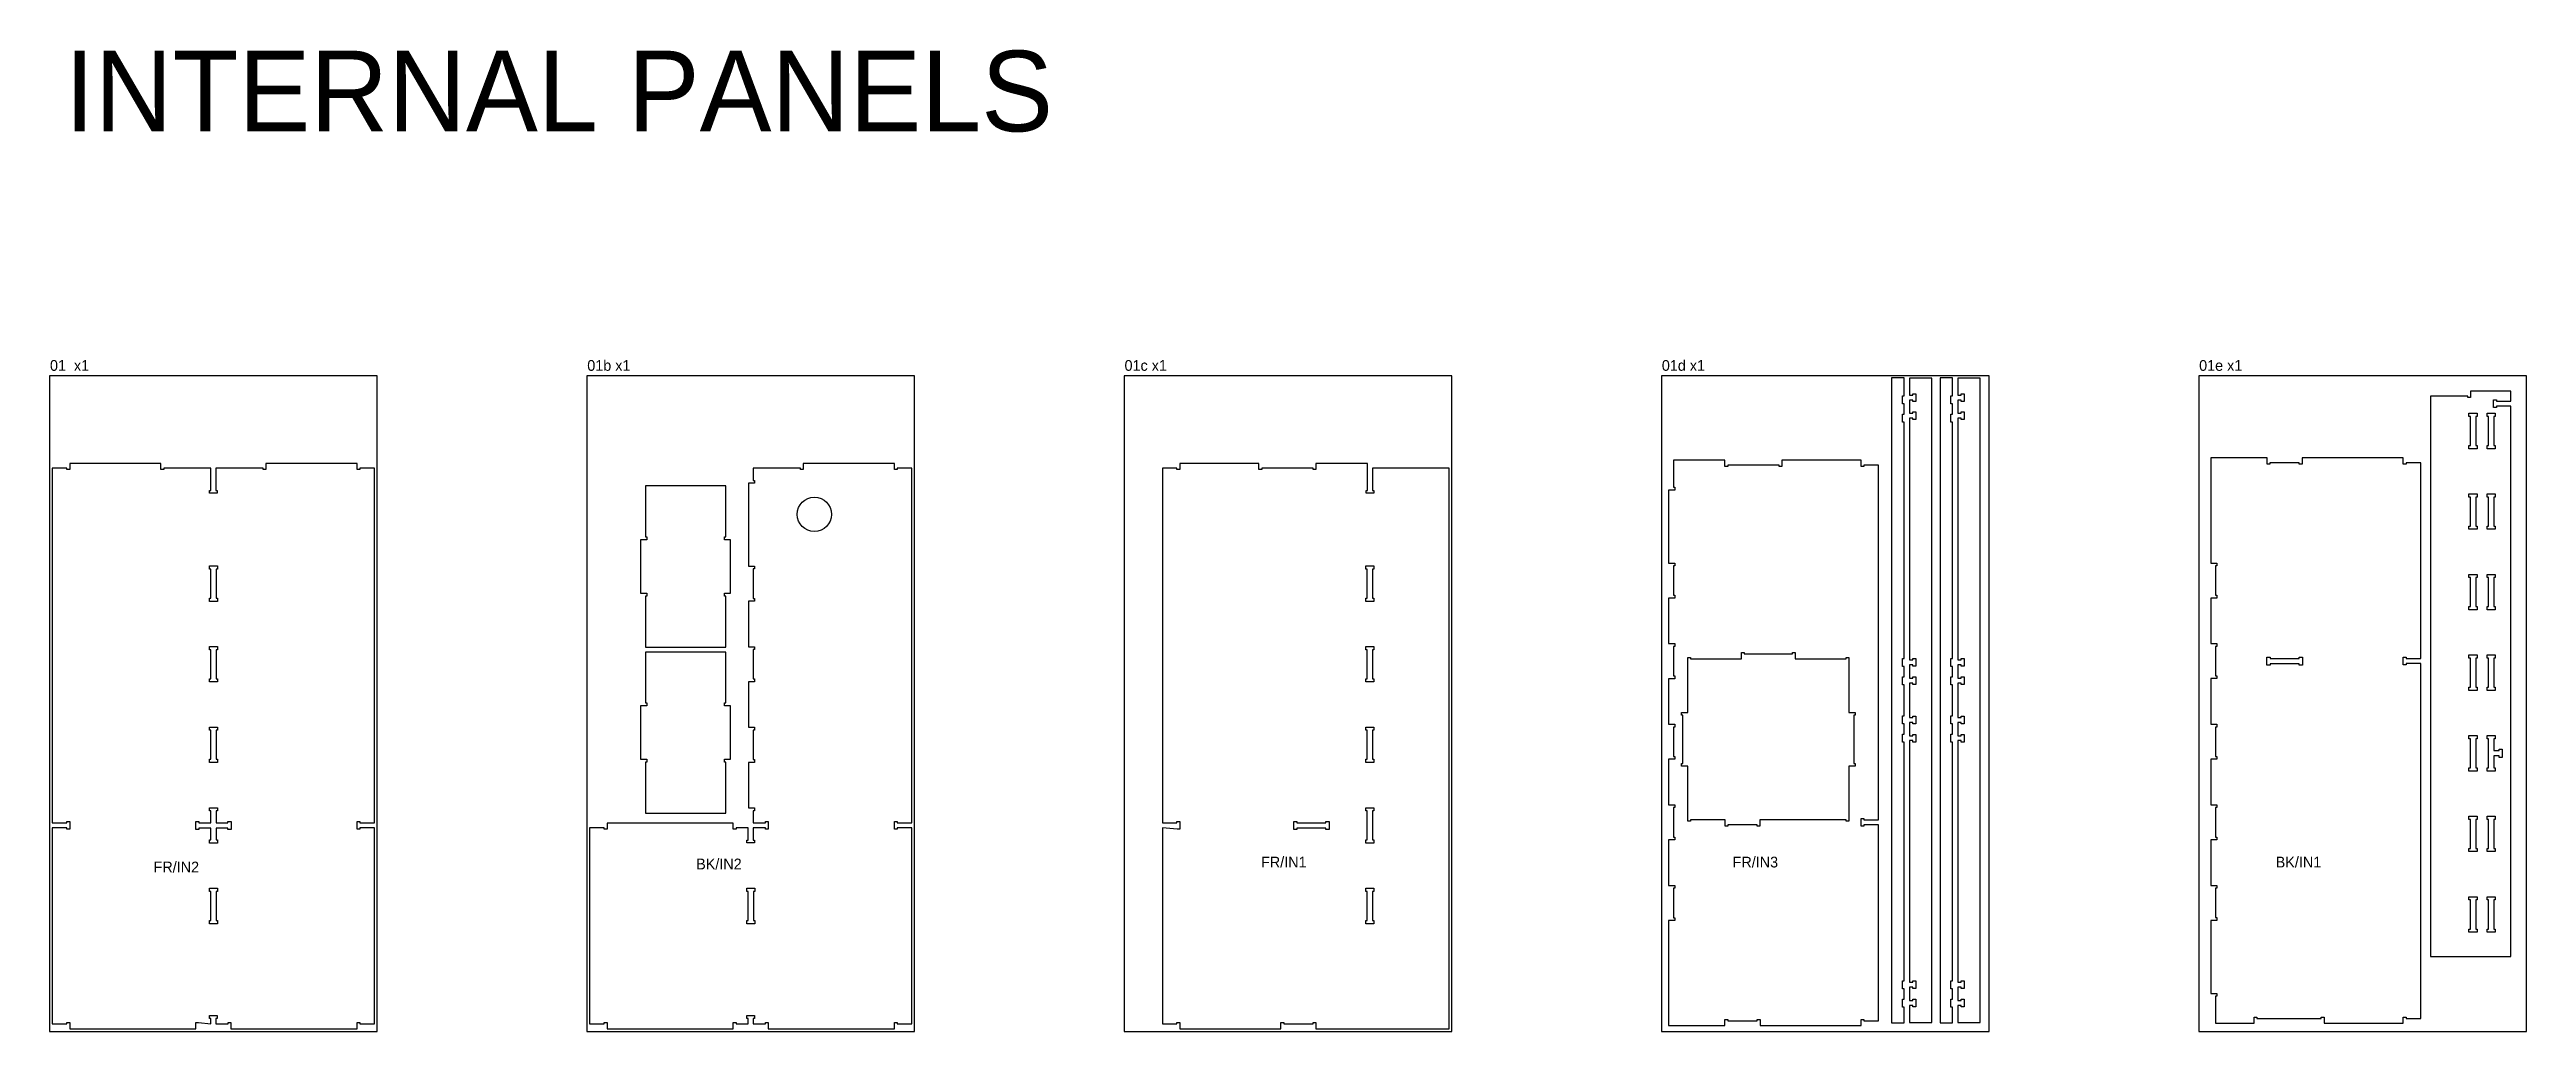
# Model space of a CAD drawing. Header units: inches. Extents: x -19170 to 42346, y 18707 to 54393.
# Drawn here: x 24126 to 33346, y 42707 to 46362 of the extents above; entities that cross this region are included whole.
import ezdxf

# ---------------------------------------------------------------- set-up
doc = ezdxf.new("R2010")
doc.units = ezdxf.units.IN
doc.header["$MEASUREMENT"] = 0
for name, color, linetype in [('00_SHEET_BirchPlywood_2440x1220x18', 74, 'CONTINUOUS'), ('0_SHEET_StructuralSheet 2440x1220x18', 1, 'CONTINUOUS'), ('1_3mmTOOL_2mmDEEP_CENTRE', 2, 'CONTINUOUS'), ('4_6mmTOOL_CUTTHROUGH_INSIDE', 4, 'CONTINUOUS'), ('5_6mmTOOL_CUTTHROUGH_OUTSIDE', 5, 'CONTINUOUS')]:
    doc.layers.add(name, color=color, linetype=linetype)

msp = doc.modelspace()

# ---------------------------------------------------------------- texts
at = {"layer": '0_SHEET_StructuralSheet 2440x1220x18', "attachment_point": 1}
for s, width, insert, char_height in [('INTERNAL PANELS', 5572.915, (24182.9, 46357.3), 300), ('01  x1', 871.788, (24127.6, 45205.8), 40), ('01b x1', 871.788, (26127.6, 45205.8), 40), ('01c x1', 871.788, (28127.6, 45205.8), 40), ('01d x1', 871.788, (30127.6, 45205.8), 40), ('01e x1', 871.788, (32127.6, 45205.8), 40)]:
    msp.add_mtext_dynamic_manual_height_columns(s, width=width, gutter_width=200, heights=[0], dxfattribs=dict(at, insert=insert, char_height=char_height))
at = {"layer": '1_3mmTOOL_2mmDEEP_CENTRE', "char_height": 40, "attachment_point": 1}
for s, insert in [('{\\W4.00197; }FR/IN2', (24453.8, 43338.8)), ('{\\W4.00197; }BK/IN2', (26473.5, 43350)), ('{\\W4.16864; }FR/IN1', (28573.7, 43357.1)), ('{\\W4.00197; }FR/IN3', (30331.5, 43357.1)), ('{\\W4.16864; }BK/IN1', (32350.6, 43357.1))]:
    msp.add_mtext_dynamic_manual_height_columns(s, width=533.492, gutter_width=200, heights=[0], dxfattribs=dict(at, insert=insert))

# ---------------------------------------------------------------- linework, layer by layer
at = {"layer": '00_SHEET_BirchPlywood_2440x1220x18'}
msp.add_circle((26973.1, 44631.5), 64, dxfattribs=at)
at = {"layer": '0_SHEET_StructuralSheet 2440x1220x18'}
for points in [[(24126, 45146.6), (24126, 42706.6), (25346, 42706.6), (25346, 45146.6)], [(26126, 45146.6), (26126, 42706.6), (27346, 42706.6), (27346, 45146.6)], [(28126, 45146.6), (28126, 42706.6), (29346, 42706.6), (29346, 45146.6)], [(30126, 45146.6), (30126, 42706.6), (31346, 42706.6), (31346, 45146.6)], [(32126, 45146.6), (32126, 42706.6), (33346, 42706.6), (33346, 45146.6)]]:
    msp.add_lwpolyline(points, close=True, dxfattribs=at)
at = {"layer": '4_6mmTOOL_CUTTHROUGH_INSIDE'}
for points in [[(33132.1, 44876), (33132.1, 44888), (33137.1, 44888), (33137.1, 44996), (33132.1, 44996), (33132.1, 45008), (33162.1, 45008), (33162.1, 44996), (33157.1, 44996), (33157.1, 44888), (33162.1, 44888), (33162.1, 44876)], [(33200.1, 44876), (33200.1, 44888), (33205.1, 44888), (33205.1, 44996), (33200.1, 44996), (33200.1, 45008), (33230.1, 45008), (33230.1, 44996), (33225.1, 44996), (33225.1, 44888), (33230.1, 44888), (33230.1, 44876)], [(33132.1, 44576), (33132.1, 44588), (33137.1, 44588), (33137.1, 44696), (33132.1, 44696), (33132.1, 44708), (33162.1, 44708), (33162.1, 44696), (33157.1, 44696), (33157.1, 44588), (33162.1, 44588), (33162.1, 44576)], [(33200.1, 44576), (33200.1, 44588), (33205.1, 44588), (33205.1, 44696), (33200.1, 44696), (33200.1, 44708), (33230.1, 44708), (33230.1, 44696), (33225.1, 44696), (33225.1, 44588), (33230.1, 44588), (33230.1, 44576)], [(24721, 44307.6), (24721, 44319.6), (24726, 44319.6), (24726, 44427.6), (24721, 44427.6), (24721, 44439.6), (24751, 44439.6), (24751, 44427.6), (24746, 44427.6), (24746, 44319.6), (24751, 44319.6), (24751, 44307.6)], [(29026, 44307.6), (29026, 44319.6), (29031, 44319.6), (29031, 44427.6), (29026, 44427.6), (29026, 44439.6), (29056, 44439.6), (29056, 44427.6), (29051, 44427.6), (29051, 44319.6), (29056, 44319.6), (29056, 44307.6)], [(33132.1, 44276), (33132.1, 44288), (33137.1, 44288), (33137.1, 44396), (33132.1, 44396), (33132.1, 44408), (33162.1, 44408), (33162.1, 44396), (33157.1, 44396), (33157.1, 44288), (33162.1, 44288), (33162.1, 44276)], [(33200.1, 44276), (33200.1, 44288), (33205.1, 44288), (33205.1, 44396), (33200.1, 44396), (33200.1, 44408), (33230.1, 44408), (33230.1, 44396), (33225.1, 44396), (33225.1, 44288), (33230.1, 44288), (33230.1, 44276)], [(24721, 44019.6), (24726, 44019.6), (24726, 44127.6), (24721, 44127.6), (24721, 44139.6), (24751, 44139.6), (24751, 44127.6), (24746, 44127.6), (24746, 44019.6), (24751, 44019.6), (24751, 44007.6), (24721, 44007.6)], [(29026, 44007.6), (29026, 44019.6), (29031, 44019.6), (29031, 44127.6), (29026, 44127.6), (29026, 44139.6), (29056, 44139.6), (29056, 44127.6), (29051, 44127.6), (29051, 44019.6), (29056, 44019.6), (29056, 44007.6)], [(30434, 44117), (30434, 44112), (30614, 44112), (30614, 44117), (30624, 44117), (30624, 44094), (30814, 44094), (30814, 44099), (30824, 44099), (30824, 43894), (30847, 43894), (30847, 43884), (30842, 43884), (30842, 43704), (30847, 43704), (30847, 43694), (30824, 43694), (30824, 43489), (30814, 43489), (30814, 43494), (30492.7, 43494), (30492.7, 43471), (30482.7, 43471), (30482.7, 43476), (30372.7, 43476), (30372.7, 43471), (30362.7, 43471), (30362.7, 43494), (30234, 43494), (30234, 43489), (30224, 43489), (30224, 43694), (30201, 43694), (30201, 43704), (30206, 43704), (30206, 43884), (30201, 43884), (30201, 43894), (30224, 43894), (30224, 44099), (30234, 44099), (30234, 44094), (30424, 44094), (30424, 44117)], [(32511.8, 44070.1), (32499.8, 44070.1), (32499.8, 44075.1), (32391.8, 44075.1), (32391.8, 44070.1), (32379.8, 44070.1), (32379.8, 44100.1), (32391.8, 44100.1), (32391.8, 44095.1), (32499.8, 44095.1), (32499.8, 44100.1), (32511.8, 44100.1)], [(33132.1, 43976), (33132.1, 43988), (33137.1, 43988), (33137.1, 44096), (33132.1, 44096), (33132.1, 44108), (33162.1, 44108), (33162.1, 44096), (33157.1, 44096), (33157.1, 43988), (33162.1, 43988), (33162.1, 43976)], [(33200.1, 43976), (33200.1, 43988), (33205.1, 43988), (33205.1, 44096), (33200.1, 44096), (33200.1, 44108), (33230.1, 44108), (33230.1, 44096), (33225.1, 44096), (33225.1, 43988), (33230.1, 43988), (33230.1, 43976)], [(24721, 43839.6), (24751, 43839.6), (24751, 43827.6), (24746, 43827.6), (24746, 43719.6), (24751, 43719.6), (24751, 43707.6), (24721, 43707.6), (24721, 43719.6), (24726, 43719.6), (24726, 43827.6), (24721, 43827.6)], [(29026, 43839.6), (29056, 43839.6), (29056, 43827.6), (29051, 43827.6), (29051, 43719.6), (29056, 43719.6), (29056, 43707.6), (29026, 43707.6), (29026, 43719.6), (29031, 43719.6), (29031, 43827.6), (29026, 43827.6)], [(33132.1, 43808), (33162.1, 43808), (33162.1, 43796), (33157.1, 43796), (33157.1, 43688), (33162.1, 43688), (33162.1, 43676), (33132.1, 43676), (33132.1, 43688), (33137.1, 43688), (33137.1, 43796), (33132.1, 43796)], [(33200.1, 43808), (33230.1, 43808), (33230.1, 43796), (33225.1, 43796), (33225.1, 43752), (33244.1, 43752), (33244.1, 43757), (33256.1, 43757), (33256.1, 43727), (33244.1, 43727), (33244.1, 43732), (33225.1, 43732), (33225.1, 43688), (33230.1, 43688), (33230.1, 43676), (33200.1, 43676), (33200.1, 43688), (33205.1, 43688), (33205.1, 43796), (33200.1, 43796)], [(24721, 43539.6), (24751, 43539.6), (24751, 43527.6), (24746, 43527.6), (24746, 43483.6), (24790, 43483.6), (24790, 43488.6), (24802, 43488.6), (24802, 43458.6), (24790, 43458.6), (24790, 43463.6), (24746, 43463.6), (24746, 43419.6), (24751, 43419.6), (24751, 43407.6), (24721, 43407.6), (24721, 43419.6), (24726, 43419.6), (24726, 43463.6), (24682, 43463.6), (24682, 43458.6), (24670, 43458.6), (24670, 43488.6), (24682, 43488.6), (24682, 43483.6), (24726, 43483.6), (24726, 43527.6), (24721, 43527.6)], [(29026, 43539.6), (29056, 43539.6), (29056, 43527.6), (29051, 43527.6), (29051, 43419.6), (29056, 43419.6), (29056, 43407.6), (29026, 43407.6), (29026, 43419.6), (29031, 43419.6), (29031, 43527.6), (29026, 43527.6)], [(28757.2, 43488.6), (28769.2, 43488.6), (28769.2, 43483.6), (28877.2, 43483.6), (28877.2, 43488.6), (28889.2, 43488.6), (28889.2, 43458.6), (28877.2, 43458.6), (28877.2, 43463.6), (28769.2, 43463.6), (28769.2, 43458.6), (28757.2, 43458.6)], [(33132.1, 43508), (33162.1, 43508), (33162.1, 43496), (33157.1, 43496), (33157.1, 43388), (33162.1, 43388), (33162.1, 43376), (33132.1, 43376), (33132.1, 43388), (33137.1, 43388), (33137.1, 43496), (33132.1, 43496)], [(33200.1, 43508), (33230.1, 43508), (33230.1, 43496), (33225.1, 43496), (33225.1, 43388), (33230.1, 43388), (33230.1, 43376), (33200.1, 43376), (33200.1, 43388), (33205.1, 43388), (33205.1, 43496), (33200.1, 43496)], [(24721, 43239.6), (24751, 43239.6), (24751, 43227.6), (24746, 43227.6), (24746, 43119.6), (24751, 43119.6), (24751, 43107.6), (24721, 43107.6), (24721, 43119.6), (24726, 43119.6), (24726, 43227.6), (24721, 43227.6)], [(26751, 43239.6), (26751, 43227.6), (26746, 43227.6), (26746, 43119.6), (26751, 43119.6), (26751, 43107.6), (26721, 43107.6), (26721, 43119.6), (26726, 43119.6), (26726, 43227.6), (26721, 43227.6), (26721, 43239.6)], [(29026, 43239.6), (29056, 43239.6), (29056, 43227.6), (29051, 43227.6), (29051, 43119.6), (29056, 43119.6), (29056, 43107.6), (29026, 43107.6), (29026, 43119.6), (29031, 43119.6), (29031, 43227.6), (29026, 43227.6)], [(33132.1, 43208), (33162.1, 43208), (33162.1, 43196), (33157.1, 43196), (33157.1, 43088), (33162.1, 43088), (33162.1, 43076), (33132.1, 43076), (33132.1, 43088), (33137.1, 43088), (33137.1, 43196), (33132.1, 43196)], [(33200.1, 43208), (33230.1, 43208), (33230.1, 43196), (33225.1, 43196), (33225.1, 43088), (33230.1, 43088), (33230.1, 43076), (33200.1, 43076), (33200.1, 43088), (33205.1, 43088), (33205.1, 43196), (33200.1, 43196)]]:
    msp.add_lwpolyline(points, close=True, dxfattribs=at)
at = {"layer": '5_6mmTOOL_CUTTHROUGH_OUTSIDE'}
for points in [[(31029.5, 44974.4), (31023.3, 44974.4), (31023.3, 45004.2), (31029.5, 45004.2), (31029.5, 45042.4), (31023.3, 45042.4), (31023.3, 45072.2), (31029.5, 45072.2), (31029.5, 45139.6), (30982.9, 45139.6), (30982.9, 42739.1), (31029.5, 42739.1), (31029.5, 42797.4), (31023.3, 42797.4), (31023.3, 42827.2), (31029.5, 42827.2), (31029.5, 42865.4), (31023.3, 42865.4), (31023.3, 42895.2), (31029.5, 42895.2), (31029.5, 43783.4), (31023.3, 43783.4), (31023.3, 43813.2), (31029.5, 43813.2), (31029.5, 43851.4), (31023.3, 43851.4), (31023.3, 43881.2), (31029.5, 43881.2), (31029.5, 43997.4), (31023.3, 43997.4), (31023.3, 44027.2), (31029.5, 44027.2), (31029.5, 44065.4), (31023.3, 44065.4), (31023.3, 44095.2), (31029.5, 44095.2)], [(31132.5, 45139), (31049.5, 45139), (31049.5, 45075.6), (31062, 45075.6), (31062, 45080.6), (31072.5, 45080.6), (31072.5, 45052.1), (31062, 45052.1), (31062, 45057.1), (31049.5, 45057.1), (31049.5, 45007.6), (31062, 45007.6), (31062, 45012.6), (31072.5, 45012.6), (31072.5, 44984.1), (31062, 44984.1), (31062, 44989.1), (31049.5, 44989.1), (31049.5, 44089.6), (31062, 44089.6), (31062, 44094.6), (31072.5, 44094.6), (31072.5, 44066.1), (31062, 44066.1), (31062, 44071.1), (31049.5, 44071.1), (31049.5, 44021.6), (31062, 44021.6), (31062, 44026.6), (31072.5, 44026.6), (31072.5, 43998.1), (31062, 43998.1), (31062, 44003.1), (31049.5, 44003.1), (31049.5, 43875.6), (31062, 43875.6), (31062, 43880.6), (31072.5, 43880.6), (31072.5, 43852.1), (31062, 43852.1), (31062, 43857.1), (31049.5, 43857.1), (31049.5, 43807.6), (31062, 43807.6), (31062, 43812.6), (31072.5, 43812.6), (31072.5, 43784.1), (31062, 43784.1), (31062, 43789.1), (31049.5, 43789.1), (31049.5, 42889.6), (31062, 42889.6), (31062, 42894.6), (31072.5, 42894.6), (31072.5, 42866.1), (31062, 42866.1), (31062, 42871.1), (31049.5, 42871.1), (31049.5, 42821.6), (31062, 42821.6), (31062, 42826.6), (31072.5, 42826.6), (31072.5, 42798.1), (31062, 42798.1), (31062, 42803.1), (31049.5, 42803.1), (31049.5, 42739.6), (31132.6, 42739.6)], [(31209.6, 44974.4), (31203.4, 44974.4), (31203.4, 45004.2), (31209.6, 45004.2), (31209.6, 45042.4), (31203.4, 45042.4), (31203.4, 45072.2), (31209.6, 45072.2), (31209.6, 45139.6), (31163, 45139.6), (31163, 42739.1), (31209.6, 42739.1), (31209.6, 42797.4), (31203.4, 42797.4), (31203.4, 42827.2), (31209.6, 42827.2), (31209.6, 42865.4), (31203.4, 42865.4), (31203.4, 42895.2), (31209.6, 42895.2), (31209.6, 43783.4), (31203.4, 43783.4), (31203.4, 43813.2), (31209.6, 43813.2), (31209.6, 43851.4), (31203.4, 43851.4), (31203.4, 43881.2), (31209.6, 43881.2), (31209.6, 43997.4), (31203.4, 43997.4), (31203.4, 44027.2), (31209.6, 44027.2), (31209.6, 44065.4), (31203.4, 44065.4), (31203.4, 44095.2), (31209.6, 44095.2)], [(31312.6, 45139), (31229.6, 45139), (31229.6, 45075.6), (31242.1, 45075.6), (31242.1, 45080.6), (31252.6, 45080.6), (31252.6, 45052.1), (31242.1, 45052.1), (31242.1, 45057.1), (31229.6, 45057.1), (31229.6, 45007.6), (31242.1, 45007.6), (31242.1, 45012.6), (31252.6, 45012.6), (31252.6, 44984.1), (31242.1, 44984.1), (31242.1, 44989.1), (31229.6, 44989.1), (31229.6, 44089.6), (31242.1, 44089.6), (31242.1, 44094.6), (31252.6, 44094.6), (31252.6, 44066.1), (31242.1, 44066.1), (31242.1, 44071.1), (31229.6, 44071.1), (31229.6, 44021.6), (31242.1, 44021.6), (31242.1, 44026.6), (31252.6, 44026.6), (31252.6, 43998.1), (31242.1, 43998.1), (31242.1, 44003.1), (31229.6, 44003.1), (31229.6, 43875.6), (31242.1, 43875.6), (31242.1, 43880.6), (31252.6, 43880.6), (31252.6, 43852.1), (31242.1, 43852.1), (31242.1, 43857.1), (31229.6, 43857.1), (31229.6, 43807.6), (31242.1, 43807.6), (31242.1, 43812.6), (31252.6, 43812.6), (31252.6, 43784.1), (31242.1, 43784.1), (31242.1, 43789.1), (31229.6, 43789.1), (31229.6, 42889.6), (31242.1, 42889.6), (31242.1, 42894.6), (31252.6, 42894.6), (31252.6, 42866.1), (31242.1, 42866.1), (31242.1, 42871.1), (31229.6, 42871.1), (31229.6, 42821.6), (31242.1, 42821.6), (31242.1, 42826.6), (31252.6, 42826.6), (31252.6, 42798.1), (31242.1, 42798.1), (31242.1, 42803.1), (31229.6, 42803.1), (31229.6, 42739.6), (31312.7, 42739.6)], [(33287.8, 45034.8), (33234.3, 45034.8), (33234.3, 45029.8), (33223.8, 45029.8), (33223.8, 45058.3), (33234.3, 45058.3), (33234.3, 45053.3), (33287.8, 45053.3), (33287.8, 45089.8), (33138.3, 45089.8), (33138.3, 45066.8), (33127.8, 45066.8), (33127.8, 45071.8), (32988.3, 45071.8), (32988.3, 42985.3), (33287.8, 42985.3)], [(25335.8, 44803.4), (25281.3, 44803.4), (25281.3, 44798.4), (25270.8, 44798.4), (25270.8, 44821.4), (24931.3, 44821.4), (24931.3, 44798.4), (24920.8, 44798.4), (24920.8, 44803.4), (24745.3, 44803.4), (24745.3, 44720.9), (24750.3, 44720.9), (24750.3, 44710.4), (24721.8, 44710.4), (24721.8, 44720.9), (24726.8, 44720.9), (24726.8, 44803.4), (24551.3, 44803.4), (24551.3, 44798.4), (24540.8, 44798.4), (24540.8, 44821.4), (24201.3, 44821.4), (24201.3, 44798.4), (24190.8, 44798.4), (24190.8, 44803.4), (24136.3, 44803.4), (24136.3, 43482.9), (24190.8, 43482.9), (24190.8, 43487.9), (24201.3, 43487.9), (24201.3, 43459.4), (24190.8, 43459.4), (24190.8, 43464.4), (24136.3, 43464.4), (24136.3, 42734.9), (24190.8, 42734.9), (24190.8, 42739.9), (24201.3, 42739.9), (24201.3, 42716.9), (24670.8, 42716.9), (24670.8, 42739.9), (24681, 42739.9), (24726.8, 42734.9), (24726.8, 42755.4), (24721.8, 42755.4), (24721.8, 42765.9), (24750.3, 42765.9), (24750.3, 42755.4), (24745.3, 42755.4), (24745.3, 42734.9), (24790.8, 42734.9), (24790.8, 42739.9), (24801.3, 42739.9), (24801.3, 42716.9), (25270.8, 42716.9), (25270.8, 42739.9), (25281.3, 42739.9), (25281.3, 42734.9), (25335.8, 42734.9), (25335.8, 43464.4), (25281.3, 43464.4), (25281.3, 43459.4), (25270.8, 43459.4), (25270.8, 43487.9), (25281.3, 43487.9), (25281.3, 43482.9), (25335.8, 43482.9)], [(27335.8, 44803.4), (27281.3, 44803.4), (27281.3, 44798.4), (27270.8, 44798.4), (27270.8, 44821.4), (26931.3, 44821.4), (26931.3, 44798.4), (26920.8, 44798.4), (26920.8, 44803.4), (26745.3, 44803.4), (26745.3, 44757.9), (26750.3, 44757.9), (26750.3, 44747.4), (26727.3, 44747.4), (26727.3, 44438.9), (26750.3, 44438.9), (26750.3, 44428.4), (26745.3, 44428.4), (26745.3, 44318.9), (26750.3, 44318.9), (26750.3, 44308.4), (26727.3, 44308.4), (26727.3, 44138.9), (26750.3, 44138.9), (26750.3, 44128.4), (26745.3, 44128.4), (26745.3, 44018.9), (26750.3, 44018.9), (26750.3, 44008.4), (26727.3, 44008.4), (26727.3, 43838.9), (26750.3, 43838.9), (26750.3, 43828.4), (26745.3, 43828.4), (26745.3, 43718.9), (26750.3, 43718.9), (26750.3, 43708.4), (26727.3, 43708.4), (26727.3, 43538.9), (26750.3, 43538.9), (26750.3, 43528.4), (26745.3, 43528.4), (26745.3, 43482.9), (26790.8, 43482.9), (26790.8, 43487.9), (26801.3, 43487.9), (26801.3, 43459.4), (26790.8, 43459.4), (26790.8, 43464.4), (26745.3, 43464.4), (26745.3, 43418.9), (26750.3, 43418.9), (26750.3, 43408.4), (26721.8, 43408.4), (26721.8, 43418.9), (26726.8, 43418.9), (26726.8, 43464.4), (26681.3, 43464.4), (26681.3, 43459.4), (26670.8, 43459.4), (26670.8, 43482.4), (26201.3, 43482.4), (26201.3, 43459.4), (26190.8, 43459.4), (26190.8, 43464.4), (26136.3, 43464.4), (26136.3, 42734.9), (26190.8, 42734.9), (26190.8, 42739.9), (26201.3, 42739.9), (26201.3, 42716.9), (26670.8, 42716.9), (26670.8, 42739.9), (26681.3, 42739.9), (26681.3, 42734.9), (26726.8, 42734.9), (26726.8, 42755.4), (26721.8, 42755.4), (26721.8, 42765.9), (26750.3, 42765.9), (26750.3, 42755.4), (26745.3, 42755.4), (26745.3, 42734.9), (26790.8, 42734.9), (26790.8, 42739.9), (26801.3, 42739.9), (26801.3, 42716.9), (27270.8, 42716.9), (27270.8, 42739.9), (27281.3, 42739.9), (27281.3, 42734.9), (27335.8, 42734.9), (27335.8, 43464.4), (27281.3, 43464.4), (27281.3, 43459.4), (27270.8, 43459.4), (27270.8, 43487.9), (27281.3, 43487.9), (27281.3, 43482.9), (27335.8, 43482.9)], [(29335.8, 44803.4), (29050.3, 44803.4), (29050.3, 44720.9), (29055.3, 44720.9), (29055.3, 44710.4), (29026.8, 44710.4), (29026.8, 44720.9), (29031.8, 44720.9), (29031.8, 44821.4), (28840, 44821.4), (28840, 44798.4), (28829.5, 44798.4), (28829.5, 44803.4), (28638.5, 44803.4), (28638.5, 44798.4), (28628, 44798.4), (28628, 44821.4), (28333.3, 44821.4), (28333.3, 44798.4), (28322.8, 44798.4), (28322.8, 44803.4), (28268.3, 44803.4), (28268.3, 43482.9), (28322.8, 43482.9), (28322.8, 43487.9), (28333.3, 43487.9), (28333.3, 43459.4), (28323, 43459.4), (28268.3, 43464.3), (28268.3, 42734.9), (28322.8, 42734.9), (28322.8, 42739.9), (28333.3, 42739.9), (28333.3, 42716.9), (28709.5, 42716.9), (28709.5, 42739.9), (28720, 42739.9), (28720, 42734.9), (28829.5, 42734.9), (28829.5, 42739.9), (28840, 42739.9), (28840, 42716.9), (29335.8, 42716.9)], [(30934.2, 44814.7), (30879.7, 44814.7), (30879.7, 44809.7), (30869.2, 44809.7), (30869.2, 44832.7), (30574.5, 44832.7), (30574.5, 44809.7), (30564, 44809.7), (30564, 44814.7), (30373, 44814.7), (30373, 44809.7), (30362.5, 44809.7), (30362.5, 44832.7), (30170.7, 44832.7), (30170.7, 44732.2), (30175.7, 44732.2), (30175.7, 44721.7), (30152.7, 44721.7), (30152.7, 44450.2), (30175.7, 44450.2), (30175.7, 44439.7), (30170.7, 44439.7), (30170.7, 44330.2), (30175.7, 44330.2), (30175.7, 44319.7), (30152.7, 44319.7), (30152.7, 44150.2), (30175.7, 44150.2), (30175.7, 44139.7), (30170.7, 44139.7), (30170.7, 44030.2), (30175.7, 44030.2), (30175.7, 44019.7), (30152.7, 44019.7), (30152.7, 43850.2), (30175.7, 43850.2), (30175.7, 43839.7), (30170.7, 43839.7), (30170.7, 43730.2), (30175.7, 43730.2), (30175.7, 43719.7), (30152.7, 43719.7), (30152.7, 43550.2), (30175.7, 43550.2), (30175.7, 43539.7), (30170.7, 43539.7), (30170.7, 43430.2), (30175.7, 43430.2), (30175.7, 43419.7), (30152.7, 43419.7), (30152.7, 43250.2), (30175.7, 43250.2), (30175.7, 43239.7), (30170.7, 43239.7), (30170.7, 43130.2), (30175.7, 43130.2), (30175.7, 43119.7), (30152.7, 43119.7), (30152.7, 42728.2), (30362.5, 42728.2), (30362.5, 42751.2), (30373, 42751.2), (30373, 42746.2), (30482.5, 42746.2), (30482.5, 42751.2), (30493, 42751.2), (30493, 42728.2), (30869.2, 42728.2), (30869.2, 42751.2), (30879.7, 42751.2), (30879.7, 42746.2), (30934.2, 42746.2), (30934.2, 43475.7), (30879.7, 43475.7), (30879.7, 43470.7), (30869.2, 43470.7), (30869.2, 43499.2), (30879.7, 43499.2), (30879.7, 43494.2), (30934.2, 43494.2)], [(32952.2, 44075.9), (32897.7, 44075.9), (32897.7, 44070.9), (32887.2, 44070.9), (32887.2, 44099.4), (32897.7, 44099.4), (32897.7, 44094.4), (32952.2, 44094.4), (32952.2, 44823.9), (32897.7, 44823.9), (32897.7, 44818.9), (32887.2, 44818.9), (32887.2, 44841.9), (32511, 44841.9), (32511, 44818.9), (32500.5, 44818.9), (32500.5, 44823.9), (32391, 44823.9), (32391, 44818.9), (32380.5, 44818.9), (32380.5, 44841.9), (32170.7, 44841.9), (32170.7, 44450.4), (32193.7, 44450.4), (32193.7, 44439.9), (32188.7, 44439.9), (32188.7, 44330.4), (32193.7, 44330.4), (32193.7, 44319.9), (32170.7, 44319.9), (32170.7, 44150.4), (32193.7, 44150.4), (32193.7, 44139.9), (32188.7, 44139.9), (32188.7, 44030.4), (32193.7, 44030.4), (32193.7, 44019.9), (32170.7, 44019.9), (32170.7, 43850.4), (32193.7, 43850.4), (32193.7, 43839.9), (32188.7, 43839.9), (32188.7, 43730.4), (32193.7, 43730.4), (32193.7, 43719.9), (32170.7, 43719.9), (32170.7, 43550.4), (32193.7, 43550.4), (32193.7, 43539.9), (32188.7, 43539.9), (32188.7, 43430.4), (32193.7, 43430.4), (32193.7, 43419.9), (32170.7, 43419.9), (32170.7, 43250.4), (32193.7, 43250.4), (32193.7, 43239.9), (32188.7, 43239.9), (32188.7, 43130.4), (32193.7, 43130.4), (32193.7, 43119.9), (32170.7, 43119.9), (32170.7, 42848.4), (32193.7, 42848.4), (32193.7, 42837.9), (32188.7, 42837.9), (32188.7, 42737.4), (32332, 42737.4), (32332, 42760.4), (32342.5, 42760.4), (32342.5, 42755.4), (32582, 42755.4), (32582, 42760.4), (32592.5, 42760.4), (32592.5, 42737.4), (32887.2, 42737.4), (32887.2, 42760.4), (32897.7, 42760.4), (32897.7, 42755.4), (32952.2, 42755.4)], [(26661.4, 44537.1), (26638.4, 44537.1), (26638.4, 44547.6), (26643.4, 44547.6), (26643.4, 44737.1), (26343.9, 44737.1), (26343.9, 44547.6), (26348.9, 44547.6), (26348.9, 44537.1), (26325.9, 44537.1), (26325.9, 44337.6), (26348.9, 44337.6), (26348.9, 44327.1), (26343.9, 44327.1), (26343.9, 44137.6), (26643.4, 44137.6), (26643.4, 44327.1), (26638.4, 44327.1), (26638.4, 44337.6), (26661.4, 44337.6)], [(26661.4, 43919.1), (26638.4, 43919.1), (26638.4, 43929.6), (26643.4, 43929.6), (26643.4, 44119.1), (26343.9, 44119.1), (26343.9, 43929.6), (26348.9, 43929.6), (26348.9, 43919.1), (26325.9, 43919.1), (26325.9, 43719.6), (26348.9, 43719.6), (26348.9, 43709.1), (26343.9, 43709.1), (26343.9, 43519.6), (26643.4, 43519.6), (26643.4, 43709.1), (26638.4, 43709.1), (26638.4, 43719.6), (26661.4, 43719.6)]]:
    msp.add_lwpolyline(points, close=True, dxfattribs=at)

msp.set_redraw_order([(e.dxf.handle, doc.entitydb.next_handle()) for e in msp.query("TEXT MTEXT ATTDEF DIMENSION ARC_DIMENSION")])  # texts and dimensions are drawn at this point

doc.saveas('drawing.dxf')
